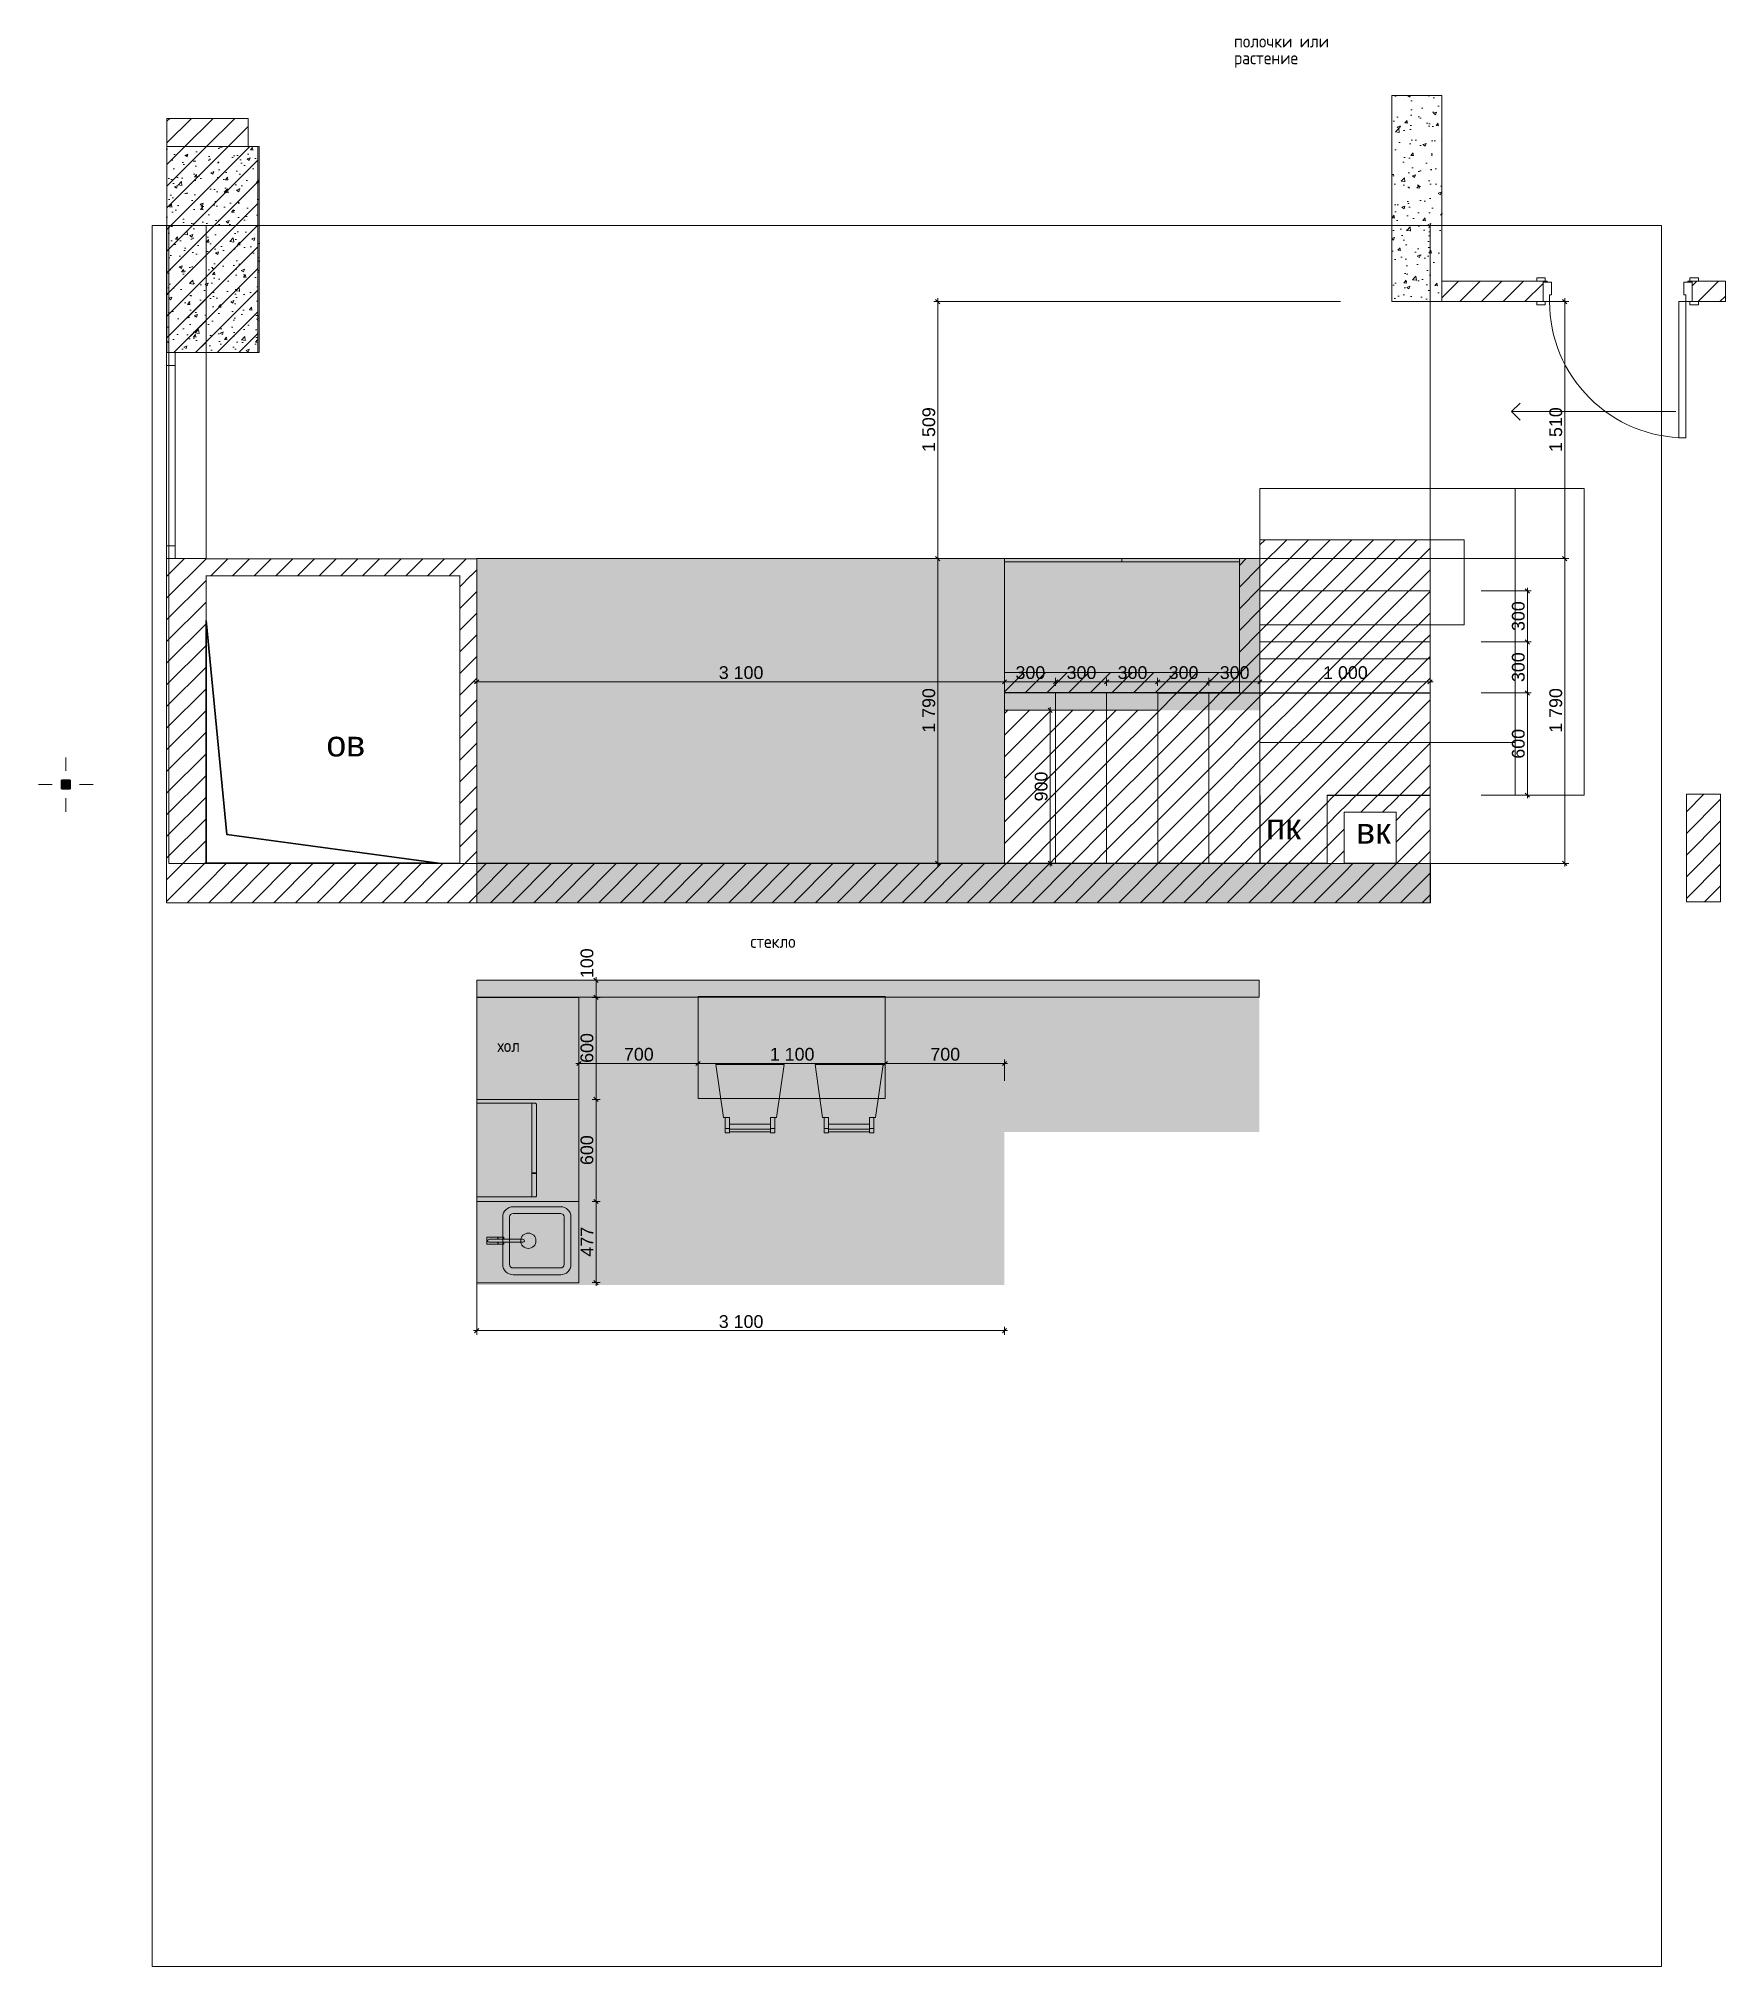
# Model space of a CAD drawing. Header units: millimetres. Extents: x 2336463 to 2579121, y 595385 to 778077.
# Drawn here: x 2502017 to 2511926, y 640219 to 651544 of the extents above; entities that cross this region are included whole.
import ezdxf

# ---------------------------------------------------------------- set-up
doc = ezdxf.new("R2010")
doc.units = ezdxf.units.MM
doc.header["$MEASUREMENT"] = 0
for name, color, linetype in [('+возводимые стены', 7, 'Continuous'), ('1 Планировка', 7, 'Continuous'), ('1 Планировка размеры', 7, 'Continuous'), ('Интерьер - Мебель', 7, 'Continuous'), ('Конструктив - Колонны', 7, 'Continuous'), ('сит план', 7, 'Continuous')]:
    doc.layers.add(name, color=color, linetype=linetype)
for name, color, linetype, lineweight, true_color in [('+возводимые стены_Ном._пера__102', 7, 'Continuous', 5, 0xcccccc), ('+возводимые стены_Ном._пера__169', 7, 'Continuous', 5, 0x68b353), ('+размер планировка_Ном._пера__242', 7, 'Continuous', 13, 0x1b55b5), ('1 Планировка размеры_Ном._пера__242', 7, 'Continuous', 13, 0x1b55b5), ('1 Планировка_Ном._пера__242', 7, 'Continuous', 13, 0x1b55b5), ('Конструктив - Колонны_Ном._пера__160', 7, 'Continuous', 20, 0xb4a35c), ('Конструктив - Колонны_Ном._пера__28', 7, 'Continuous', 30, 0xa80f02), ('Конструктив - Стены Несущие_Ном._пера__103', 7, 'Continuous', 5, 0xffcc99), ('Конструктив - Стены Несущие_Ном._пера__242', 7, 'Continuous', 13, 0x1b55b5), ('сит план_Ном._пера__87', 7, 'Continuous', 20, 0x6a6a6a)]:
    doc.layers.add(name, color=color, linetype=linetype, lineweight=lineweight, true_color=true_color)
for name, color, linetype, lineweight in [('1 Планировка_Ном._пера__1', 7, 'Continuous', 13), ('Двери ARCHICAD_Ном._пера__1', 7, 'Continuous', 13), ('Интерьер - Мебель_Ном._пера__1', 7, 'Continuous', 13), ('Конструктив - Колонны_Ном._пера__20', 1, 'Continuous', 0), ('Конструктив - Стены Несущие_Ном._пера__1', 7, 'Continuous', 13), ('Окна ARCHICAD_Ном._пера__1', 7, 'Continuous', 13), ('сит план_Ном._пера__1', 7, 'Continuous', 13), ('сит план_Ном._пера__21', 7, 'Continuous', 30)]:
    doc.layers.add(name, color=color, linetype=linetype, lineweight=lineweight)
doc.styles.add('СГЕНЕРИР_СТИЛЬ_1', font='arial.ttf')
doc.styles.add('СГЕНЕРИР_СТИЛЬ_4', font='isocp.shx')
doc.dimstyles.new('СГЕНЕРИР_СТИЛЬ__1', dxfattribs={"dimtxt": 75, "dimasz": 23.75, "dimexe": 0.18, "dimexo": 300, "dimgap": 0, "dimtad": 1, "dimtih": 1, "dimtoh": 1, "dimdec": 0, "dimzin": 0, "dimdsep": 46, "dimtxsty": 'СГЕНЕРИР_СТИЛЬ_1', "dimblk": 'ARROWHEAD_6', "dimblk1": 'ARROWHEAD_6', "dimblk2": 'ARROWHEAD_6', "dimcen": 0.09, "dimclrd": 256, "dimclre": 256, "dimclrt": 256, "dimazin": 0, "dimtfac": 1, "dimtdec": 4, "dimtmove": 0, "dimatfit": 3, "dimfxl": 0, "dimtolj": 1, "dimtzin": 0, "dimarcsym": 0})
doc.dimstyles.new('СГЕНЕРИР_СТИЛЬ__2', dxfattribs={"dimtxt": 75, "dimasz": 23.75, "dimexe": 0.18, "dimexo": 300, "dimgap": 0, "dimtad": 1, "dimdec": 0, "dimzin": 0, "dimdsep": 46, "dimtxsty": 'СГЕНЕРИР_СТИЛЬ_1', "dimblk": 'ARROWHEAD_6', "dimblk1": 'ARROWHEAD_6', "dimblk2": 'ARROWHEAD_6', "dimcen": 0.09, "dimclrd": 256, "dimclre": 256, "dimclrt": 256, "dimazin": 0, "dimtfac": 1, "dimtdec": 4, "dimtmove": 0, "dimatfit": 3, "dimfxl": 0, "dimtolj": 1, "dimtzin": 0, "dimarcsym": 0})
pattern_1 = [(45, (2086872.015, 585813.69), (-63.639609, 63.639609), [])]
pattern_2 = [(50, (2086872.01, 585813.69), (-182.18467, 15.939086), [19.05, -209.55]), (355, (2086872.01, 585813.69), (-35.24342, 191.056845), [15.24, -167.640584]), (100.451445, (2086887.2, 585812.36), (146.94125, 175.11775), [16.19001, -178.090245]), (46.1842, (2086872.01, 585864.49), (-271.07904, 42.04233), [28.575, -314.325]), (96.63556, (2086894.6, 585860.98), (237.40413, 247.42612), [24.28502, -267.1356]), (351.18415, (2086872.01, 585864.49), (237.40413, 247.42612), [22.85997, -251.45973]), (21, (2086897.41, 585851.79), (-151.61439, 102.2652), [19.05, -209.55]), (326, (2086897.41, 585851.79), (61.80203, 184.18797), [15.24, -167.64]), (71.451445, (2086910.05, 585843.26), (213.41642, 81.92277), [16.19001, -178.08994]), (37.5, (2086872.015, 585813.686), (3.088603, 84.555039), [0, -165.608, 0, -170.18, 0, -168.275]), (7.5, (2086872.015, 585813.69), (66.819663, 100.180575), [0, -97.028, 0, -161.798, 0, -64.135]), (327.5, (2086815.37, 585813.686), (-135.590595, 5.728744), [0, -63.5, 0, -198.12, 0, -262.89]), (317.5, (2086789.97, 585813.69), (148.12918, 25.42649), [0, -82.55, 0, -131.572, 0, -186.69])]

msp = doc.modelspace()

# ---------------------------------------------------------------- texts
at = {"layer": '+размер планировка_Ном._пера__242', "color": 152, "linetype": 'Continuous', "lineweight": 13, "true_color": 0x1b55b5, "insert": (2509039.8, 651566.1), "char_height": 75, "attachment_point": 1, "line_spacing_factor": 0.784842, "style": 'СГЕНЕРИР_СТИЛЬ_4'}
msp.add_mtext('\\A1;{\\pql;\\Fisocp.shx;полочки\\Fisocp.shx; или\\P\\pql;\\Fisocp.shx;растение}', dxfattribs=at)
at = {"layer": '+размер планировка_Ном._пера__242', "color": 152, "linetype": 'Continuous', "lineweight": 13, "true_color": 0x1b55b5, "char_height": 75, "attachment_point": 1, "style": 'СГЕНЕРИР_СТИЛЬ_4'}
for s, insert in [('\\A1;{\\pql;\\Fisocp.shx;стекло}', (2506198.8, 646277.5)), ('\\A1;{\\pql;\\Fisocp.shx;хол}', (2504713, 645665.7))]:
    msp.add_mtext(s, dxfattribs=dict(at, insert=insert))
at = {"layer": 'сит план_Ном._пера__1', "color": 7, "linetype": 'Continuous', "lineweight": 13, "char_height": 150, "attachment_point": 1, "style": 'СГЕНЕРИР_СТИЛЬ_1'}
for s, insert in [('\\A1;{\\pql;\\fArial|b0|i0|c204|p38;ов}', (2503708, 647477.1)), ('\\A1;{\\pql;\\fArial|b0|i0|c204|p38;пк}', (2509227.1, 646990.6)), ('\\A1;{\\pql;\\fArial|b0|i0|c204|p38;в\\fArial|b0|i0|c204|p38;к}', (2509757.2, 646965))]:
    msp.add_mtext(s, dxfattribs=dict(at, insert=insert))

# ---------------------------------------------------------------- blocks, each defined once
blk = doc.blocks.new('Обеденный Стул 01 25')
at = {"layer": '1 Планировка_Ном._пера__1', "color": 7, "linetype": 'Continuous', "lineweight": 13}
for p, q in [((54, 375), (79, 375)), ((79, 380), (321, 380)), ((346, 375), (321, 375))]:
    blk.add_line(p, q, dxfattribs=at)
at = {"layer": '1 Планировка_Ном._пера__1', "color": 7, "linetype": 'Continuous', "lineweight": 13, "flags": 128}
for points in [[(0, 0), (400, 0), (356, 310), (321, 310), (321, 350), (79, 350), (79, 310), (44, 310)], [(54, 310), (79, 310), (79, 400), (54, 400)], [(79, 350), (321, 350), (321, 395), (79, 395)], [(346, 310), (321, 310), (321, 400), (346, 400)]]:
    blk.add_lwpolyline(points, close=True, dxfattribs=at)
blk = doc.blocks.new('Перекрытие_74', base_point=(2504591, 644236))
at = {"layer": 'Интерьер - Мебель_Ном._пера__1', "color": 7, "linetype": 'Continuous', "lineweight": 13, "flags": 128}
blk.add_lwpolyline([(2504591, 644236), (2505191, 644236), (2505191, 644713), (2504591, 644713)], close=True, dxfattribs=at)
blk = doc.blocks.new('Перекрытие_75', base_point=(2504591, 644713))
at = {"layer": 'Интерьер - Мебель_Ном._пера__1', "color": 7, "linetype": 'Continuous', "lineweight": 13, "flags": 128}
blk.add_lwpolyline([(2504591, 644713), (2505191, 644713), (2505191, 645312), (2504591, 645312)], close=True, dxfattribs=at)
blk = doc.blocks.new('Перекрытие_76', base_point=(2504591, 645313))
at = {"layer": 'Интерьер - Мебель_Ном._пера__1', "color": 7, "linetype": 'Continuous', "lineweight": 13, "flags": 128}
blk.add_lwpolyline([(2504591, 645313), (2505191, 645313), (2505191, 645912), (2504591, 645912)], close=True, dxfattribs=at)
blk = doc.blocks.new('Перекрытие_77', base_point=(2502685, 640219))
at = {"layer": '1 Планировка_Ном._пера__1', "color": 7, "linetype": 'Continuous', "lineweight": 13, "flags": 128}
blk.add_lwpolyline([(2502685, 640219), (2511552, 640219), (2511552, 650445), (2502685, 650445)], close=True, dxfattribs=at)
blk = doc.blocks.new('Перекрытие_78', base_point=(2504591, 648489))
at = {"layer": '1 Планировка_Ном._пера__1', "color": 7, "linetype": 'Continuous', "lineweight": 13, "flags": 128}
blk.add_lwpolyline([(2504591, 648489), (2504591, 646699), (2507691, 646699), (2507691, 647703), (2509071, 647703), (2509071, 648489)], close=True, dxfattribs=at)
blk = doc.blocks.new('Перекрытие_79', base_point=(2509191, 647408))
at = {"layer": '1 Планировка_Ном._пера__1', "color": 7, "linetype": 'Continuous', "lineweight": 13, "flags": 128}
blk.add_lwpolyline([(2509191, 647408), (2510691, 647408), (2510691, 648900), (2509191, 648900)], close=True, dxfattribs=at)
blk = doc.blocks.new('Перекрытие_80', base_point=(2509191, 648101))
at = {"layer": '1 Планировка_Ном._пера__1', "color": 7, "linetype": 'Continuous', "lineweight": 13, "flags": 128}
blk.add_lwpolyline([(2509191, 648101), (2510391, 648101), (2510391, 648600), (2509191, 648600)], close=True, dxfattribs=at)
blk = doc.blocks.new('Перекрытие_81', base_point=(2509191, 647900))
at = {"layer": '1 Планировка_Ном._пера__1', "color": 7, "linetype": 'Continuous', "lineweight": 13, "flags": 128}
blk.add_lwpolyline([(2509191, 647900), (2510191, 647900), (2510191, 648300), (2509191, 648300)], close=True, dxfattribs=at)
blk = doc.blocks.new('Перекрытие_82', base_point=(2509191, 647700))
at = {"layer": '1 Планировка_Ном._пера__1', "color": 7, "linetype": 'Continuous', "lineweight": 13, "flags": 128}
blk.add_lwpolyline([(2509191, 647700), (2510191, 647700), (2510191, 648000), (2509191, 648000)], close=True, dxfattribs=at)
blk = doc.blocks.new('Перекрытие_83', base_point=(2509191, 647099))
at = {"layer": '1 Планировка_Ном._пера__1', "color": 7, "linetype": 'Continuous', "lineweight": 13, "flags": 128}
blk.add_lwpolyline([(2509191, 647099), (2509191, 646699), (2509586, 646699), (2509586, 647099), (2510191, 647099), (2510191, 647700), (2509191, 647700)], close=True, dxfattribs=at)
blk = doc.blocks.new('Перекрытие_84', base_point=(2508891, 646699))
at = {"layer": '1 Планировка_Ном._пера__1', "color": 7, "linetype": 'Continuous', "lineweight": 13, "flags": 128}
blk.add_lwpolyline([(2508891, 646699), (2509191, 646699), (2509191, 647099), (2509191, 647700), (2508891, 647700), (2508891, 647099)], close=True, dxfattribs=at)
blk = doc.blocks.new('Перекрытие_85', base_point=(2508591, 646699))
at = {"layer": '1 Планировка_Ном._пера__1', "color": 7, "linetype": 'Continuous', "lineweight": 13, "flags": 128}
blk.add_lwpolyline([(2508591, 646699), (2508891, 646699), (2508891, 647099), (2508891, 647700), (2508591, 647700), (2508591, 647099)], close=True, dxfattribs=at)
blk = doc.blocks.new('Перекрытие_86', base_point=(2508291, 646699))
at = {"layer": '1 Планировка_Ном._пера__1', "color": 7, "linetype": 'Continuous', "lineweight": 13, "flags": 128}
blk.add_lwpolyline([(2508291, 646699), (2508591, 646699), (2508591, 647099), (2508591, 647700), (2508291, 647700), (2508291, 647099)], close=True, dxfattribs=at)
blk = doc.blocks.new('Перекрытие_87', base_point=(2507991, 646699))
at = {"layer": '1 Планировка_Ном._пера__1', "color": 7, "linetype": 'Continuous', "lineweight": 13, "flags": 128}
blk.add_lwpolyline([(2507991, 646699), (2508291, 646699), (2508291, 647099), (2508291, 647700), (2507991, 647700), (2507991, 647099)], close=True, dxfattribs=at)
blk = doc.blocks.new('Перекрытие_88', base_point=(2507691, 646699))
at = {"layer": '1 Планировка_Ном._пера__1', "color": 7, "linetype": 'Continuous', "lineweight": 13, "flags": 128}
blk.add_lwpolyline([(2507691, 646699), (2507991, 646699), (2507991, 647099), (2507991, 647700), (2507691, 647700), (2507691, 647099)], close=True, dxfattribs=at)
blk = doc.blocks.new('Перекрытие_89', base_point=(2502782, 646699))
at = {"layer": '1 Планировка_Ном._пера__1', "color": 7, "linetype": 'Continuous', "lineweight": 13, "flags": 128}
blk.add_lwpolyline([(2502782, 646699), (2510192, 646699), (2510192, 650445), (2502782, 650445)], close=True, dxfattribs=at)
blk = doc.blocks.new('Перекрытие_122', base_point=(2510691, 647099))
at = {"layer": '1 Планировка_Ном._пера__1', "color": 7, "linetype": 'Continuous', "lineweight": 13, "flags": 128}
blk.add_lwpolyline([(2510691, 647099), (2511097, 647099), (2511097, 648900), (2510691, 648900)], close=True, dxfattribs=at)
blk = doc.blocks.new('Стена_285', base_point=(2502771, 651075))
at = {"layer": 'сит план_Ном._пера__87', "linetype": 'Continuous', "lineweight": 20, "true_color": 0x6a6a6a}
h = blk.add_hatch(dxfattribs=at)
h.set_pattern_fill('Блоки_Бетонные_Эффективные', color=251, style=0, pattern_type=2)
h.set_pattern_definition(pattern_1)
h.paths.add_polyline_path([(2502771, 651075), (2502771, 650910), (2503248, 650910), (2503248, 651075)])
at = {"layer": 'сит план_Ном._пера__1', "color": 7, "linetype": 'Continuous', "lineweight": 13, "flags": 128}
for points in [[(2502771, 651075), (2502771, 650910)], [(2503248, 651075), (2502771, 651075)], [(2503248, 650910), (2503248, 651075)], [(2502771, 650910), (2503248, 650910)]]:
    blk.add_lwpolyline(points, dxfattribs=at)
blk = doc.blocks.new('Стена_286', base_point=(2502771, 650910))
at = {"layer": 'сит план_Ном._пера__87', "linetype": 'Continuous', "lineweight": 20, "true_color": 0x6a6a6a}
h = blk.add_hatch(dxfattribs=at)
h.set_pattern_fill('Блоки_Бетонные_Эффективные', color=251, style=0, pattern_type=2)
h.set_pattern_definition(pattern_1)
h.paths.add_polyline_path([(2502771, 650910), (2502771, 649700), (2503306, 649700), (2503306, 650910)])
at = {"layer": 'сит план_Ном._пера__1', "color": 7, "linetype": 'Continuous', "lineweight": 13, "flags": 128}
for points in [[(2502771, 650910), (2502771, 649700)], [(2503306, 650910), (2502771, 650910)], [(2503306, 649700), (2503306, 650910)], [(2502771, 649700), (2503306, 649700)]]:
    blk.add_lwpolyline(points, dxfattribs=at)
blk = doc.blocks.new('Окно 25_5')
at = {"layer": 'Окна ARCHICAD_Ном._пера__1', "color": 7, "linetype": 'Continuous', "lineweight": 13}
for p, q in [((-605, 0), (605, 0)), ((-605, 0), (-530, 0)), ((-605, 0), (-605, -50)), ((-605, 0), (-605, -50)), ((-530, 0), (-530, -50)), ((-530, 0), (530, 0)), ((530, -50), (530, 0)), ((530, 0), (605, 0)), ((605, 0), (605, -50)), ((605, 0), (605, -50)), ((-530, -50), (-605, -50)), ((-605, -50), (-605, -232)), ((530, -50), (-530, -50)), ((605, -50), (530, -50)), ((605, -50), (605, -232)), ((-605, -232), (605, -232))]:
    blk.add_line(p, q, dxfattribs=at)
blk = doc.blocks.new('Стена_287', base_point=(2502769, 650445))
at = {"layer": 'сит план_Ном._пера__87', "linetype": 'Continuous', "lineweight": 20, "true_color": 0x6a6a6a}
h = blk.add_hatch(dxfattribs=at)
h.set_pattern_fill('Блоки_Бетонные_Эффективные', color=251, style=0, pattern_type=2)
h.set_pattern_definition(pattern_1)
h.paths.add_polyline_path([(2503001, 650445), (2502769, 650445), (2502769, 649699), (2503001, 649699)])
h = blk.add_hatch(dxfattribs=at)
h.set_pattern_fill('Блоки_Бетонные_Эффективные', color=251, style=0, pattern_type=2)
h.set_pattern_definition(pattern_1)
h.paths.add_polyline_path([(2502769, 648489), (2502769, 646700), (2503001, 646700), (2503001, 648489)])
h = blk.add_hatch(dxfattribs=at)
h.set_pattern_fill('Блоки_Бетонные_Эффективные', color=251, style=0, pattern_type=2)
h.set_pattern_definition(pattern_1)
h.paths.add_polyline_path([(2503001, 646700), (2502769, 646468), (2503001, 646468)])
h = blk.add_hatch(dxfattribs=at)
h.set_pattern_fill('Блоки_Бетонные_Эффективные', color=251, style=0, pattern_type=2)
h.set_pattern_definition(pattern_1)
h.paths.add_polyline_path([(2503001, 646700), (2502769, 646700), (2502769, 646468)])
at = {"layer": 'сит план_Ном._пера__1', "color": 7, "linetype": 'Continuous', "lineweight": 13}
for p, q in [((2502769, 649699), (2502819, 649699)), ((2502819, 649699), (2503001, 649699)), ((2502769, 648489), (2502819, 648489)), ((2502819, 648489), (2503001, 648489))]:
    blk.add_line(p, q, dxfattribs=at)
at = {"layer": 'сит план_Ном._пера__1', "color": 7, "linetype": 'Continuous', "lineweight": 13, "flags": 128}
for points in [[(2502769, 650445), (2502769, 649699)], [(2503001, 650445), (2502769, 650445)], [(2503001, 649699), (2503001, 650445)], [(2502769, 648489), (2502769, 646468)], [(2503001, 646700), (2503001, 648389)], [(2502769, 646468), (2503001, 646468)]]:
    blk.add_lwpolyline(points, dxfattribs=at)
at = {"layer": 'Окна ARCHICAD_Ном._пера__1', "color": 7, "linetype": 'Continuous', "lineweight": 13, "zscale": 1000, "rotation": 90}
blk.add_blockref('Окно 25_5', (2502769, 649094), dxfattribs=at)
blk = doc.blocks.new('Стена_288', base_point=(2502769, 646468))
at = {"layer": 'сит план_Ном._пера__87', "linetype": 'Continuous', "lineweight": 20, "true_color": 0x6a6a6a}
h = blk.add_hatch(dxfattribs=at)
h.set_pattern_fill('Блоки_Бетонные_Эффективные', color=251, style=0, pattern_type=2)
h.set_pattern_definition(pattern_1)
h.paths.add_polyline_path([(2503001, 646468), (2504491, 646468), (2504491, 646700), (2503001, 646700)])
h = blk.add_hatch(dxfattribs=at)
h.set_pattern_fill('Блоки_Бетонные_Эффективные', color=251, style=0, pattern_type=2)
h.set_pattern_definition(pattern_1)
h.paths.add_polyline_path([(2509586, 646700), (2504591, 646700), (2504591, 646468), (2509586, 646468)])
h = blk.add_hatch(dxfattribs=at)
h.set_pattern_fill('Блоки_Бетонные_Эффективные', color=251, style=0, pattern_type=2)
h.set_pattern_definition(pattern_1)
h.paths.add_polyline_path([(2509991, 646700), (2509686, 646700), (2509686, 646468), (2509991, 646468)])
h = blk.add_hatch(dxfattribs=at)
h.set_pattern_fill('Блоки_Бетонные_Эффективные', color=251, style=0, pattern_type=2)
h.set_pattern_definition(pattern_1)
h.paths.add_polyline_path([(2509991, 646700), (2510191, 646468), (2510191, 646700)])
h = blk.add_hatch(dxfattribs=at)
h.set_pattern_fill('Блоки_Бетонные_Эффективные', color=251, style=0, pattern_type=2)
h.set_pattern_definition(pattern_1)
h.paths.add_polyline_path([(2509991, 646700), (2509991, 646468), (2510191, 646468)])
at = {"layer": 'сит план_Ном._пера__1', "color": 7, "linetype": 'Continuous', "lineweight": 13, "flags": 128}
for points in [[(2504491, 646700), (2503001, 646700)], [(2509586, 646700), (2504591, 646700)], [(2509991, 646700), (2509686, 646700)], [(2510191, 646468), (2510191, 646700)], [(2503001, 646468), (2504491, 646468)], [(2504591, 646468), (2509586, 646468)], [(2509686, 646468), (2510191, 646468)]]:
    blk.add_lwpolyline(points, dxfattribs=at)
blk = doc.blocks.new('Стена_289', base_point=(2502769, 648489))
at = {"layer": 'сит план_Ном._пера__87', "linetype": 'Continuous', "lineweight": 20, "true_color": 0x6a6a6a}
h = blk.add_hatch(dxfattribs=at)
h.set_pattern_fill('Блоки_Бетонные_Эффективные', color=251, style=0, pattern_type=2)
h.set_pattern_definition(pattern_1)
h.paths.add_polyline_path([(2504491, 648489), (2503001, 648489), (2503001, 648389), (2504491, 648389)])
h = blk.add_hatch(dxfattribs=at)
h.set_pattern_fill('Блоки_Бетонные_Эффективные', color=251, style=0, pattern_type=2)
h.set_pattern_definition(pattern_1)
h.paths.add_polyline_path([(2504491, 648389), (2504591, 648389), (2504591, 648489)])
h = blk.add_hatch(dxfattribs=at)
h.set_pattern_fill('Блоки_Бетонные_Эффективные', color=251, style=0, pattern_type=2)
h.set_pattern_definition(pattern_1)
h.paths.add_polyline_path([(2504491, 648389), (2504591, 648489), (2504491, 648489)])
at = {"layer": 'сит план_Ном._пера__1', "color": 7, "linetype": 'Continuous', "lineweight": 13, "flags": 128}
for points in [[(2504591, 648489), (2503001, 648489)], [(2504591, 648489), (2504591, 648389)], [(2503001, 648389), (2504491, 648389)]]:
    blk.add_lwpolyline(points, dxfattribs=at)
blk = doc.blocks.new('Стена_290', base_point=(2504591, 648489))
at = {"layer": 'сит план_Ном._пера__87', "linetype": 'Continuous', "lineweight": 20, "true_color": 0x6a6a6a}
h = blk.add_hatch(dxfattribs=at)
h.set_pattern_fill('Блоки_Бетонные_Эффективные', color=251, style=0, pattern_type=2)
h.set_pattern_definition(pattern_1)
h.paths.add_polyline_path([(2504491, 648389), (2504491, 646467), (2504591, 646467), (2504591, 648389)])
at = {"layer": 'сит план_Ном._пера__1', "color": 7, "linetype": 'Continuous', "lineweight": 13, "flags": 128}
for points in [[(2504491, 648389), (2504491, 646700)], [(2504591, 646700), (2504591, 648389)], [(2504591, 646467), (2504491, 646467)]]:
    blk.add_lwpolyline(points, dxfattribs=at)
blk = doc.blocks.new('Стена_291', base_point=(2509586, 646467))
at = {"layer": 'сит план_Ном._пера__87', "linetype": 'Continuous', "lineweight": 20, "true_color": 0x6a6a6a}
h = blk.add_hatch(dxfattribs=at)
h.set_pattern_fill('Блоки_Бетонные_Эффективные', color=251, style=0, pattern_type=2)
h.set_pattern_definition(pattern_1)
h.paths.add_polyline_path([(2509686, 647099), (2509586, 647099), (2509686, 646999)])
h = blk.add_hatch(dxfattribs=at)
h.set_pattern_fill('Блоки_Бетонные_Эффективные', color=251, style=0, pattern_type=2)
h.set_pattern_definition(pattern_1)
h.paths.add_polyline_path([(2509686, 646999), (2509586, 647099), (2509586, 646999)])
h = blk.add_hatch(dxfattribs=at)
h.set_pattern_fill('Блоки_Бетонные_Эффективные', color=251, style=0, pattern_type=2)
h.set_pattern_definition(pattern_1)
h.paths.add_polyline_path([(2509586, 646467), (2509686, 646467), (2509686, 646999), (2509586, 646999)])
at = {"layer": 'сит план_Ном._пера__1', "color": 7, "linetype": 'Continuous', "lineweight": 13, "flags": 128}
for points in [[(2509586, 647099), (2509686, 647099)], [(2509586, 647099), (2509586, 646700)], [(2509686, 646700), (2509686, 646999)], [(2509586, 646468), (2509586, 646467)], [(2509586, 646467), (2509686, 646467)], [(2509686, 646467), (2509686, 646468)]]:
    blk.add_lwpolyline(points, dxfattribs=at)
blk = doc.blocks.new('Стена_292', base_point=(2509586, 647099))
at = {"layer": 'сит план_Ном._пера__87', "linetype": 'Continuous', "lineweight": 20, "true_color": 0x6a6a6a}
h = blk.add_hatch(dxfattribs=at)
h.set_pattern_fill('Блоки_Бетонные_Эффективные', color=251, style=0, pattern_type=2)
h.set_pattern_definition(pattern_1)
h.paths.add_polyline_path([(2509686, 646999), (2509991, 646999), (2509991, 647099), (2509686, 647099)])
at = {"layer": 'сит план_Ном._пера__1', "color": 7, "linetype": 'Continuous', "lineweight": 13, "flags": 128}
for points in [[(2509991, 647099), (2509686, 647099)], [(2509686, 646999), (2509991, 646999)]]:
    blk.add_lwpolyline(points, dxfattribs=at)
blk = doc.blocks.new('Стена_293', base_point=(2509991, 647099))
at = {"layer": 'сит план_Ном._пера__87', "linetype": 'Continuous', "lineweight": 20, "true_color": 0x6a6a6a}
h = blk.add_hatch(dxfattribs=at)
h.set_pattern_fill('Блоки_Бетонные_Эффективные', color=251, style=0, pattern_type=2)
h.set_pattern_definition(pattern_1)
h.paths.add_polyline_path([(2509991, 646999), (2510191, 647099), (2509991, 647099)])
h = blk.add_hatch(dxfattribs=at)
h.set_pattern_fill('Блоки_Бетонные_Эффективные', color=251, style=0, pattern_type=2)
h.set_pattern_definition(pattern_1)
h.paths.add_polyline_path([(2509991, 646999), (2510191, 646999), (2510191, 647099)])
h = blk.add_hatch(dxfattribs=at)
h.set_pattern_fill('Блоки_Бетонные_Эффективные', color=251, style=0, pattern_type=2)
h.set_pattern_definition(pattern_1)
h.paths.add_polyline_path([(2509991, 646999), (2509991, 646700), (2510191, 646700), (2510191, 646999)])
at = {"layer": 'сит план_Ном._пера__1', "color": 7, "linetype": 'Continuous', "lineweight": 13, "flags": 128}
for points in [[(2510191, 647099), (2509991, 647099)], [(2510191, 646700), (2510191, 647099)], [(2509991, 646999), (2509991, 646700)]]:
    blk.add_lwpolyline(points, dxfattribs=at)
blk = doc.blocks.new('Однопольная Дверь 25_5')
at = {"layer": 'Двери ARCHICAD_Ном._пера__1', "color": 7, "linetype": 'Continuous', "lineweight": 13}
for p, q in [((360, 0), (360, 800)), ((360, 800), (400, 800)), ((400, 800), (400, 0)), ((-475, 0), (-475, 19)), ((-475, 19), (-425, 19)), ((-425, 0), (-475, 0)), ((-438, 0), (-475, 0)), ((-438, 0), (-475, 0)), ((-400, 0), (-438, 0)), ((-438, 0), (-438, -115)), ((-438, 0), (-438, -115)), ((-438, 0), (-438, -115)), ((-425, 19), (-425, 0)), ((-400, -40), (-400, 0)), ((400, 0), (360, 0)), ((438, 0), (400, 0)), ((400, 0), (400, -40)), ((425, 19), (475, 19)), ((425, 0), (425, 19)), ((475, 0), (425, 0)), ((438, -115), (438, 0)), ((438, 0), (438, -115)), ((438, 0), (438, -115)), ((438, 0), (475, 0)), ((438, 0), (475, 0)), ((475, 19), (475, 0)), ((-388, -40), (-400, -40)), ((-388, -115), (-388, -40)), ((400, -40), (388, -40)), ((388, -40), (388, -115)), ((-475, -139), (-475, -120)), ((-475, -120), (-425, -120)), ((-438, -120), (-475, -120)), ((-438, -120), (-475, -120)), ((-425, -139), (-475, -139)), ((-438, -120), (-438, -115)), ((-438, -115), (-413, -115)), ((-438, -115), (-388, -115)), ((-438, -115), (-438, -120)), ((-438, -115), (-438, -120)), ((-413, -120), (-438, -120)), ((-425, -120), (-425, -139)), ((-413, -115), (-413, -120)), ((388, -115), (438, -115)), ((413, -120), (413, -115)), ((413, -115), (438, -115)), ((438, -120), (413, -120)), ((425, -120), (475, -120)), ((425, -139), (425, -120)), ((475, -139), (425, -139)), ((438, -115), (438, -120)), ((438, -115), (438, -120)), ((438, -115), (438, -120)), ((438, -120), (475, -120)), ((438, -120), (475, -120)), ((475, -120), (475, -139))]:
    blk.add_line(p, q, dxfattribs=at)
blk.add_arc((400, 0), 800, 90, 180, dxfattribs=at)
blk = doc.blocks.new('Стена_294', base_point=(2510261, 649999))
at = {"layer": '+возводимые стены_Ном._пера__169', "linetype": 'Continuous', "lineweight": 5, "true_color": 0x68b353}
h = blk.add_hatch(dxfattribs=at)
h.set_pattern_fill('Блоки_Бетонные_Эффективные', color=85, style=0, pattern_type=2)
h.set_pattern_definition(pattern_1)
h.paths.add_polyline_path([(2510261, 650119), (2510261, 649999), (2510855, 649999), (2510855, 650119)])
h = blk.add_hatch(dxfattribs=at)
h.set_pattern_fill('Блоки_Бетонные_Эффективные', color=85, style=0, pattern_type=2)
h.set_pattern_definition(pattern_1)
h.paths.add_polyline_path([(2511731, 650119), (2511731, 649999), (2511926, 649999), (2511926, 650119)])
at = {"layer": '+возводимые стены_Ном._пера__102', "color": 254, "linetype": 'Continuous', "lineweight": 5, "true_color": 0xcccccc}
for p, q in [((2510855, 650119), (2510818, 650119)), ((2510855, 650114), (2510855, 650119)), ((2510855, 649999), (2510855, 650114)), ((2511731, 650119), (2511768, 650119)), ((2511731, 650114), (2511731, 650119)), ((2511731, 649999), (2511731, 650114)), ((2510855, 649999), (2510818, 649999)), ((2511731, 649999), (2511768, 649999))]:
    blk.add_line(p, q, dxfattribs=at)
at = {"layer": '+возводимые стены_Ном._пера__102', "color": 254, "linetype": 'Continuous', "lineweight": 5, "true_color": 0xcccccc, "flags": 128}
for points in [[(2510855, 650119), (2510261, 650119)], [(2510261, 650119), (2510261, 649999)], [(2511926, 650119), (2511731, 650119)], [(2511926, 649999), (2511926, 650119)], [(2510261, 649999), (2510855, 649999)], [(2511731, 649999), (2511926, 649999)]]:
    blk.add_lwpolyline(points, dxfattribs=at)
at = {"layer": 'Двери ARCHICAD_Ном._пера__1', "color": 7, "linetype": 'Continuous', "lineweight": 13, "xscale": -0.9999999999999999, "zscale": 1000, "rotation": 180.0007538918382}
blk.add_blockref('Однопольная Дверь 25_5', (2511293, 649999), dxfattribs=at)
blk = doc.blocks.new('Стена_295', base_point=(2509191, 647700))
at = {"layer": '+возводимые стены_Ном._пера__169', "linetype": 'Continuous', "lineweight": 5, "true_color": 0x68b353}
h = blk.add_hatch(dxfattribs=at)
h.set_pattern_fill('Блоки_Бетонные_Эффективные', color=85, style=0, pattern_type=2)
h.set_pattern_definition(pattern_1)
h.paths.add_polyline_path([(2509191, 647820), (2509191, 648489), (2509071, 648489), (2509071, 647820)])
h = blk.add_hatch(dxfattribs=at)
h.set_pattern_fill('Блоки_Бетонные_Эффективные', color=85, style=0, pattern_type=2)
h.set_pattern_definition(pattern_1)
h.paths.add_polyline_path([(2509071, 647820), (2509071, 647700), (2509191, 647700)])
h = blk.add_hatch(dxfattribs=at)
h.set_pattern_fill('Блоки_Бетонные_Эффективные', color=85, style=0, pattern_type=2)
h.set_pattern_definition(pattern_1)
h.paths.add_polyline_path([(2509071, 647820), (2509191, 647700), (2509191, 647820)])
at = {"layer": '+возводимые стены_Ном._пера__102', "color": 254, "linetype": 'Continuous', "lineweight": 5, "true_color": 0xcccccc, "flags": 128}
for points in [[(2509191, 648489), (2509071, 648489)], [(2509071, 648489), (2509071, 647820)], [(2509191, 647700), (2509191, 648489)], [(2509191, 647700), (2509071, 647700)]]:
    blk.add_lwpolyline(points, dxfattribs=at)
blk = doc.blocks.new('Стена_298', base_point=(2509191, 647700))
at = {"layer": '+возводимые стены_Ном._пера__169', "linetype": 'Continuous', "lineweight": 5, "true_color": 0x68b353}
h = blk.add_hatch(dxfattribs=at)
h.set_pattern_fill('Блоки_Бетонные_Эффективные', color=85, style=0, pattern_type=2)
h.set_pattern_definition(pattern_1)
h.paths.add_polyline_path([(2509071, 647820), (2507691, 647820), (2507691, 647700), (2509071, 647700)])
at = {"layer": '+возводимые стены_Ном._пера__102', "color": 254, "linetype": 'Continuous', "lineweight": 5, "true_color": 0xcccccc, "flags": 128}
for points in [[(2509071, 647820), (2507691, 647820)], [(2507691, 647820), (2507691, 647700)], [(2507691, 647700), (2509071, 647700)]]:
    blk.add_lwpolyline(points, dxfattribs=at)
blk = doc.blocks.new('Стена_394', base_point=(2511697, 647105))
at = {"layer": 'сит план_Ном._пера__87', "linetype": 'Continuous', "lineweight": 20, "true_color": 0x6a6a6a}
h = blk.add_hatch(dxfattribs=at)
h.set_pattern_fill('Блоки_Бетонные_Эффективные', color=251, style=0, pattern_type=2)
h.set_pattern_definition(pattern_1)
h.paths.add_polyline_path([(2511697, 647105), (2511697, 646473), (2511897, 646473), (2511897, 647105)])
at = {"layer": 'сит план_Ном._пера__1', "color": 7, "linetype": 'Continuous', "lineweight": 13, "flags": 128}
for points in [[(2511697, 647105), (2511697, 646473)], [(2511897, 647105), (2511697, 647105)], [(2511897, 646473), (2511897, 647105)], [(2511697, 646473), (2511897, 646473)]]:
    blk.add_lwpolyline(points, dxfattribs=at)
blk = doc.blocks.new('Стол Дизайнерский 01 25')
at = {"layer": '1 Планировка_Ном._пера__1', "color": 7, "linetype": 'Continuous', "lineweight": 13, "flags": 128}
blk.add_lwpolyline([(1100, 0), (1100, 600), (0, 600), (0, 0)], close=True, dxfattribs=at)
blk = doc.blocks.new('Мойка Белфаст 25')
at = {"layer": '1 Планировка_Ном._пера__1', "color": 7, "linetype": 'Continuous', "lineweight": 13}
for p, q in [((40, 60), (40, 340)), ((60, 360), (200, 360)), ((200, 360), (340, 360)), ((360, 340), (360, 60)), ((340, 40), (60, 40))]:
    blk.add_line(p, q, dxfattribs=at)
at = {"layer": '1 Планировка_Ном._пера__1', "color": 7, "linetype": 'Continuous', "lineweight": 13, "flags": 128}
for points in [[(180, 429), (191, 429), (191, 480, -1), (209, 480), (209, 429), (220, 429), (220, 494), (180, 494)], [(191, 282, 1), (209, 282), (209, 480, 1), (191, 480)], [(200, 400), (340, 400, -0.414214), (400, 340), (400, 60, -0.414214), (340, 0), (60, 0, -0.414214), (0, 60), (0, 340, -0.414214), (60, 400)]]:
    blk.add_lwpolyline(points, format="xyb", close=True, dxfattribs=at)
for points in [[(180, 393), (191, 393), (191, 428), (180, 428)], [(220, 393), (220, 428), (209, 428), (209, 393)]]:
    blk.add_lwpolyline(points, close=True, dxfattribs=at)
at = {"layer": '1 Планировка_Ном._пера__1', "color": 7, "linetype": 'Continuous', "lineweight": 13}
blk.add_circle((200, 250), 45, dxfattribs=at)
for centre, start, end in [((60, 340), 90, 180), ((340, 340), 0, 90), ((60, 60), 180, 270), ((340, 60), 270, 0)]:
    blk.add_arc(centre, 20, start, end, dxfattribs=at)
blk = doc.blocks.new('Микроволновая Печь 25')
at = {"layer": '1 Планировка_Ном._пера__1', "color": 7, "linetype": 'Continuous', "lineweight": 13}
for p, q in [((0, 350), (0, 6)), ((550, 350), (0, 350)), ((550, 350), (550, 6)), ((550, 27), (0, 27)), ((0, 6), (0, 5)), ((0, 5), (1, 4)), ((1, 4), (1, 2)), ((1, 2), (3, 1)), ((3, 1), (4, 1)), ((4, 1), (5, 0)), ((5, 0), (7, 0)), ((408, 0), (408, 27)), ((412, 0), (412, 27)), ((545, 0), (543, 0)), ((546, 1), (545, 0)), ((547, 1), (546, 1)), ((549, 2), (547, 1)), ((550, 5), (549, 4)), ((549, 4), (549, 2)), ((550, 6), (550, 5)), ((408, 0), (7, 0)), ((543, 0), (412, 0))]:
    blk.add_line(p, q, dxfattribs=at)
at = {"layer": '1 Планировка_Ном._пера__1', "color": 7, "linetype": 'Continuous', "lineweight": 13, "flags": 128}
blk.add_lwpolyline([(0, 6), (0, 5), (0, 4), (1, 3), (2, 2), (2, 2), (3, 1), (4, 0), (6, 0), (7, 0), (543, 0), (544, 0), (546, 0), (547, 1), (548, 2), (548, 2), (549, 3), (550, 4), (550, 5), (550, 6), (550, 350), (0, 350)], close=True, dxfattribs=at)
blk = doc.blocks.new('Буфет 25')
at = {"layer": '1 Планировка_Ном._пера__1', "color": 7, "linetype": 'Continuous', "lineweight": 13}
for p, q in [((0, 20), (1380, 20)), ((0, 0), (0, 20)), ((690, 0), (690, 20))]:
    blk.add_line(p, q, dxfattribs=at)
at = {"layer": '1 Планировка_Ном._пера__1', "color": 7, "linetype": 'Continuous', "lineweight": 13, "flags": 128}
blk.add_lwpolyline([(0, 0), (1380, 0), (1380, 669), (0, 669)], close=True, dxfattribs=at)
blk = doc.blocks.new('Линия_7', base_point=(2511634, 649353))
at = {"layer": '1 Планировка_Ном._пера__1', "color": 7, "linetype": 'Continuous', "lineweight": 13}
blk.add_line((2511634, 649353), (2510670, 649353), dxfattribs=at)
at = {"layer": '1 Планировка_Ном._пера__242', "color": 152, "linetype": 'Continuous', "lineweight": 13, "true_color": 0x1b55b5}
for q in [(2510720, 649403), (2510720, 649303)]:
    blk.add_line((2510670, 649353), q, dxfattribs=at)
blk = doc.blocks.new('*D2916', base_point=(2086872, 585814))
at = {"layer": '1 Планировка размеры_Ном._пера__242', "color": 152, "linetype": 'Continuous', "lineweight": 13, "true_color": 0x1b55b5}
for p, q in [((2510266, 649999), (2511006, 649999)), ((2510995, 649986), (2510970, 650011)), ((2510983, 650018), (2510983, 649999)), ((2510983, 649999), (2510983, 648489)), ((2504891, 648489), (2511006, 648489)), ((2510995, 648477), (2510970, 648502)), ((2510983, 648489), (2510983, 646699))]:
    blk.add_line(p, q, dxfattribs=at)
at = {"layer": '1 Планировка размеры_Ном._пера__242', "color": 152, "lineweight": 13, "true_color": 0x1b55b5, "insert": (2510968, 649116), "char_height": 75, "attachment_point": 7, "rotation": 89.9992, "style": 'СГЕНЕРИР_СТИЛЬ_1'}
blk.add_mtext('\\A1;{\\pql;\\fArial|b0|i0|c204|p38;1\xa0510}', dxfattribs=at)
blk = doc.blocks.new('ARROWHEAD_6')
at = {"color": 0, "linetype": 'Continuous', "lineweight": 0}
for p, q in [((0, 0), (-1, 0)), ((-0.5, -0.5), (0.5, 0.5))]:
    blk.add_line(p, q, dxfattribs=at)
blk = doc.blocks.new('*D2917', base_point=(2086872, 585814))
at = {"layer": '1 Планировка размеры_Ном._пера__242', "color": 152, "linetype": 'Continuous', "lineweight": 13, "true_color": 0x1b55b5}
for p, q in [((2510995, 648477), (2510970, 648502)), ((2510983, 648489), (2510983, 646699)), ((2504891, 646699), (2511006, 646699)), ((2510970, 646711), (2510995, 646686)), ((2510983, 646699), (2510983, 646680))]:
    blk.add_line(p, q, dxfattribs=at)
at = {"layer": '1 Планировка размеры_Ном._пера__242', "color": 152, "lineweight": 13, "true_color": 0x1b55b5, "insert": (2510968, 647466), "char_height": 75, "attachment_point": 7, "rotation": 89.9992, "style": 'СГЕНЕРИР_СТИЛЬ_1'}
blk.add_mtext('\\A1;{\\pql;\\fArial|b0|i0|c204|p38;1\xa0790}', dxfattribs=at)
blk = doc.blocks.new('*D2918', base_point=(2086872, 585814))
at = {"layer": '1 Планировка размеры_Ном._пера__242', "color": 152, "linetype": 'Continuous', "lineweight": 13, "true_color": 0x1b55b5}
for p, q in [((2510786, 647700), (2510491, 647700)), ((2510750, 647712), (2510775, 647687)), ((2510763, 647099), (2510763, 647700)), ((2510786, 647099), (2510491, 647099)), ((2510750, 647112), (2510775, 647087)), ((2510763, 647081), (2510763, 647099))]:
    blk.add_line(p, q, dxfattribs=at)
at = {"layer": '1 Планировка размеры_Ном._пера__242', "color": 152, "lineweight": 13, "true_color": 0x1b55b5, "insert": (2510748, 647314), "char_height": 75, "attachment_point": 7, "rotation": 90, "style": 'СГЕНЕРИР_СТИЛЬ_1'}
blk.add_mtext('\\A1;{\\pql;\\fArial|b0|i0|c204|p38;600}', dxfattribs=at)
blk = doc.blocks.new('*D2919', base_point=(2086872, 585814))
at = {"layer": '1 Планировка размеры_Ном._пера__242', "color": 152, "linetype": 'Continuous', "lineweight": 13, "true_color": 0x1b55b5}
for p, q in [((2510786, 648000), (2510491, 648000)), ((2510750, 648012), (2510775, 647987)), ((2510763, 647700), (2510763, 648000)), ((2510786, 647700), (2510491, 647700)), ((2510750, 647712), (2510775, 647687))]:
    blk.add_line(p, q, dxfattribs=at)
at = {"layer": '1 Планировка размеры_Ном._пера__242', "color": 152, "lineweight": 13, "true_color": 0x1b55b5, "insert": (2510748, 647764), "char_height": 75, "attachment_point": 7, "rotation": 90, "style": 'СГЕНЕРИР_СТИЛЬ_1'}
blk.add_mtext('\\A1;{\\pql;\\fArial|b0|i0|c204|p38;300}', dxfattribs=at)
blk = doc.blocks.new('*D2920', base_point=(2086872, 585814))
at = {"layer": '1 Планировка размеры_Ном._пера__242', "color": 152, "linetype": 'Continuous', "lineweight": 13, "true_color": 0x1b55b5}
for p, q in [((2510786, 648300), (2510491, 648300)), ((2510775, 648287), (2510750, 648312)), ((2510763, 648300), (2510763, 648318)), ((2510763, 648000), (2510763, 648300)), ((2510786, 648000), (2510491, 648000)), ((2510750, 648012), (2510775, 647987))]:
    blk.add_line(p, q, dxfattribs=at)
at = {"layer": '1 Планировка размеры_Ном._пера__242', "color": 152, "lineweight": 13, "true_color": 0x1b55b5, "insert": (2510748, 648064), "char_height": 75, "attachment_point": 7, "rotation": 90, "style": 'СГЕНЕРИР_СТИЛЬ_1'}
blk.add_mtext('\\A1;{\\pql;\\fArial|b0|i0|c204|p38;300}', dxfattribs=at)
blk = doc.blocks.new('*D2921', base_point=(2086872, 585814))
at = {"layer": '1 Планировка размеры_Ном._пера__242', "color": 152, "linetype": 'Continuous', "lineweight": 13, "true_color": 0x1b55b5}
for p, q in [((2507983, 647599), (2507936, 647599)), ((2507972, 647586), (2507947, 647611)), ((2507960, 647599), (2507960, 647617)), ((2507960, 646699), (2507960, 647599)), ((2507983, 646699), (2507936, 646699)), ((2507947, 646711), (2507972, 646686)), ((2507960, 646680), (2507960, 646699))]:
    blk.add_line(p, q, dxfattribs=at)
at = {"layer": '1 Планировка размеры_Ном._пера__242', "color": 152, "lineweight": 13, "true_color": 0x1b55b5, "insert": (2507945, 647063), "char_height": 75, "attachment_point": 7, "rotation": 90, "style": 'СГЕНЕРИР_СТИЛЬ_1'}
blk.add_mtext('\\A1;{\\pql;\\fArial|b0|i0|c204|p38;900}', dxfattribs=at)
blk = doc.blocks.new('*D2922', base_point=(2086872, 585814))
at = {"layer": '1 Планировка размеры_Ном._пера__242', "color": 152, "linetype": 'Continuous', "lineweight": 13, "true_color": 0x1b55b5}
for p, q in [((2504573, 647766), (2504591, 647766)), ((2504604, 647778), (2504579, 647753)), ((2504591, 646999), (2504591, 647789)), ((2504591, 647766), (2507691, 647766)), ((2507704, 647778), (2507679, 647753)), ((2507691, 647742), (2507691, 647789))]:
    blk.add_line(p, q, dxfattribs=at)
at = {"layer": '1 Планировка размеры_Ном._пера__242', "color": 152, "lineweight": 13, "true_color": 0x1b55b5, "insert": (2506013, 647781), "char_height": 75, "attachment_point": 7, "style": 'СГЕНЕРИР_СТИЛЬ_1'}
blk.add_mtext('\\A1;{\\pql;\\fArial|b0|i0|c204|p38;3\xa0100}', dxfattribs=at)
blk = doc.blocks.new('*D2923', base_point=(2086872, 585814))
at = {"layer": '1 Планировка размеры_Ном._пера__242', "color": 152, "linetype": 'Continuous', "lineweight": 13, "true_color": 0x1b55b5}
for p, q in [((2507704, 647778), (2507679, 647753)), ((2507691, 647742), (2507691, 647789)), ((2507691, 647766), (2507991, 647766)), ((2508004, 647778), (2507979, 647753)), ((2507991, 647742), (2507991, 647789))]:
    blk.add_line(p, q, dxfattribs=at)
at = {"layer": '1 Планировка размеры_Ном._пера__242', "color": 152, "lineweight": 13, "true_color": 0x1b55b5, "insert": (2507756, 647781), "char_height": 75, "attachment_point": 7, "style": 'СГЕНЕРИР_СТИЛЬ_1'}
blk.add_mtext('\\A1;{\\pql;\\fArial|b0|i0|c204|p38;300}', dxfattribs=at)
blk = doc.blocks.new('*D2924', base_point=(2086872, 585814))
at = {"layer": '1 Планировка размеры_Ном._пера__242', "color": 152, "linetype": 'Continuous', "lineweight": 13, "true_color": 0x1b55b5}
for p, q in [((2508004, 647778), (2507979, 647753)), ((2507991, 647742), (2507991, 647789)), ((2507991, 647766), (2508291, 647766)), ((2508304, 647778), (2508279, 647753)), ((2508291, 647742), (2508291, 647789))]:
    blk.add_line(p, q, dxfattribs=at)
at = {"layer": '1 Планировка размеры_Ном._пера__242', "color": 152, "lineweight": 13, "true_color": 0x1b55b5, "insert": (2508056, 647781), "char_height": 75, "attachment_point": 7, "style": 'СГЕНЕРИР_СТИЛЬ_1'}
blk.add_mtext('\\A1;{\\pql;\\fArial|b0|i0|c204|p38;300}', dxfattribs=at)
blk = doc.blocks.new('*D2925', base_point=(2086872, 585814))
at = {"layer": '1 Планировка размеры_Ном._пера__242', "color": 152, "linetype": 'Continuous', "lineweight": 13, "true_color": 0x1b55b5}
for p, q in [((2508304, 647778), (2508279, 647753)), ((2508291, 647742), (2508291, 647789)), ((2508291, 647766), (2508591, 647766)), ((2508604, 647778), (2508579, 647753)), ((2508591, 647742), (2508591, 647789))]:
    blk.add_line(p, q, dxfattribs=at)
at = {"layer": '1 Планировка размеры_Ном._пера__242', "color": 152, "lineweight": 13, "true_color": 0x1b55b5, "insert": (2508356, 647781), "char_height": 75, "attachment_point": 7, "style": 'СГЕНЕРИР_СТИЛЬ_1'}
blk.add_mtext('\\A1;{\\pql;\\fArial|b0|i0|c204|p38;300}', dxfattribs=at)
blk = doc.blocks.new('*D2926', base_point=(2086872, 585814))
at = {"layer": '1 Планировка размеры_Ном._пера__242', "color": 152, "linetype": 'Continuous', "lineweight": 13, "true_color": 0x1b55b5}
for p, q in [((2508604, 647778), (2508579, 647753)), ((2508591, 647742), (2508591, 647789)), ((2508591, 647766), (2508891, 647766)), ((2508904, 647778), (2508879, 647753)), ((2508891, 647742), (2508891, 647789))]:
    blk.add_line(p, q, dxfattribs=at)
at = {"layer": '1 Планировка размеры_Ном._пера__242', "color": 152, "lineweight": 13, "true_color": 0x1b55b5, "insert": (2508656, 647781), "char_height": 75, "attachment_point": 7, "style": 'СГЕНЕРИР_СТИЛЬ_1'}
blk.add_mtext('\\A1;{\\pql;\\fArial|b0|i0|c204|p38;300}', dxfattribs=at)
blk = doc.blocks.new('*D2927', base_point=(2086872, 585814))
at = {"layer": '1 Планировка размеры_Ном._пера__242', "color": 152, "linetype": 'Continuous', "lineweight": 13, "true_color": 0x1b55b5}
for p, q in [((2508904, 647778), (2508879, 647753)), ((2508891, 647742), (2508891, 647789)), ((2508891, 647766), (2509191, 647766)), ((2509204, 647778), (2509179, 647753)), ((2509191, 647742), (2509191, 647789))]:
    blk.add_line(p, q, dxfattribs=at)
at = {"layer": '1 Планировка размеры_Ном._пера__242', "color": 152, "lineweight": 13, "true_color": 0x1b55b5, "insert": (2508956, 647781), "char_height": 75, "attachment_point": 7, "style": 'СГЕНЕРИР_СТИЛЬ_1'}
blk.add_mtext('\\A1;{\\pql;\\fArial|b0|i0|c204|p38;300}', dxfattribs=at)
blk = doc.blocks.new('*D2928', base_point=(2086872, 585814))
at = {"layer": '1 Планировка размеры_Ном._пера__242', "color": 152, "linetype": 'Continuous', "lineweight": 13, "true_color": 0x1b55b5}
for p, q in [((2509204, 647778), (2509179, 647753)), ((2509191, 647742), (2509191, 647789)), ((2509191, 647766), (2510191, 647766)), ((2510179, 647753), (2510204, 647778)), ((2510191, 647742), (2510191, 647789)), ((2510191, 647766), (2510210, 647766))]:
    blk.add_line(p, q, dxfattribs=at)
at = {"layer": '1 Планировка размеры_Ном._пера__242', "color": 152, "lineweight": 13, "true_color": 0x1b55b5, "insert": (2509563, 647781), "char_height": 75, "attachment_point": 7, "style": 'СГЕНЕРИР_СТИЛЬ_1'}
blk.add_mtext('\\A1;{\\pql;\\fArial|b0|i0|c204|p38;1\xa0000}', dxfattribs=at)
blk = doc.blocks.new('*D2929', base_point=(2086872, 585814))
at = {"layer": '1 Планировка размеры_Ном._пера__242', "color": 152, "linetype": 'Continuous', "lineweight": 13, "true_color": 0x1b55b5}
for p, q in [((2505173, 645524), (2505191, 645524)), ((2505204, 645536), (2505179, 645511)), ((2505191, 645500), (2505191, 645547)), ((2505191, 645524), (2505891, 645524)), ((2505904, 645536), (2505879, 645511)), ((2505891, 645500), (2505891, 645547))]:
    blk.add_line(p, q, dxfattribs=at)
at = {"layer": '1 Планировка размеры_Ном._пера__242', "color": 152, "lineweight": 13, "true_color": 0x1b55b5, "insert": (2505456, 645539), "char_height": 75, "attachment_point": 7, "style": 'СГЕНЕРИР_СТИЛЬ_1'}
blk.add_mtext('\\A1;{\\pql;\\fArial|b0|i0|c204|p38;700}', dxfattribs=at)
blk = doc.blocks.new('*D2930', base_point=(2086872, 585814))
at = {"layer": '1 Планировка размеры_Ном._пера__242', "color": 152, "linetype": 'Continuous', "lineweight": 13, "true_color": 0x1b55b5}
for p, q in [((2505904, 645536), (2505879, 645511)), ((2505891, 645500), (2505891, 645547)), ((2505891, 645524), (2506991, 645524)), ((2507004, 645536), (2506979, 645511)), ((2506991, 645500), (2506991, 645547))]:
    blk.add_line(p, q, dxfattribs=at)
at = {"layer": '1 Планировка размеры_Ном._пера__242', "color": 152, "lineweight": 13, "true_color": 0x1b55b5, "insert": (2506313, 645539), "char_height": 75, "attachment_point": 7, "style": 'СГЕНЕРИР_СТИЛЬ_1'}
blk.add_mtext('\\A1;{\\pql;\\fArial|b0|i0|c204|p38;1\xa0100}', dxfattribs=at)
blk = doc.blocks.new('*D2931', base_point=(2086872, 585814))
at = {"layer": '1 Планировка размеры_Ном._пера__242', "color": 152, "linetype": 'Continuous', "lineweight": 13, "true_color": 0x1b55b5}
for p, q in [((2507004, 645536), (2506979, 645511)), ((2506991, 645500), (2506991, 645547)), ((2506991, 645524), (2507691, 645524)), ((2507679, 645511), (2507704, 645536)), ((2507691, 645422), (2507691, 645547)), ((2507691, 645524), (2507710, 645524))]:
    blk.add_line(p, q, dxfattribs=at)
at = {"layer": '1 Планировка размеры_Ном._пера__242', "color": 152, "lineweight": 13, "true_color": 0x1b55b5, "insert": (2507256, 645539), "char_height": 75, "attachment_point": 7, "style": 'СГЕНЕРИР_СТИЛЬ_1'}
blk.add_mtext('\\A1;{\\pql;\\fArial|b0|i0|c204|p38;700}', dxfattribs=at)
blk = doc.blocks.new('*D2932', base_point=(2086872, 585814))
at = {"layer": '1 Планировка размеры_Ном._пера__242', "color": 152, "linetype": 'Continuous', "lineweight": 13, "true_color": 0x1b55b5}
for p, q in [((2504591, 643930), (2504591, 645712)), ((2504573, 643954), (2504591, 643954)), ((2504604, 643966), (2504579, 643941)), ((2504591, 643954), (2507691, 643954)), ((2507679, 643941), (2507704, 643966)), ((2507691, 643930), (2507691, 643977)), ((2507691, 643954), (2507710, 643954))]:
    blk.add_line(p, q, dxfattribs=at)
at = {"layer": '1 Планировка размеры_Ном._пера__242', "color": 152, "lineweight": 13, "true_color": 0x1b55b5, "insert": (2506013, 643969), "char_height": 75, "attachment_point": 7, "style": 'СГЕНЕРИР_СТИЛЬ_1'}
blk.add_mtext('\\A1;{\\pql;\\fArial|b0|i0|c204|p38;3\xa0100}', dxfattribs=at)
blk = doc.blocks.new('*D2933', base_point=(2086872, 585814))
at = {"layer": '1 Планировка размеры_Ном._пера__242', "color": 152, "linetype": 'Continuous', "lineweight": 13, "true_color": 0x1b55b5}
for p, q in [((2505316, 644713), (2505269, 644713)), ((2505280, 644725), (2505305, 644700)), ((2505292, 644236), (2505292, 644713)), ((2505316, 644236), (2505269, 644236)), ((2505280, 644248), (2505305, 644223)), ((2505292, 644217), (2505292, 644236))]:
    blk.add_line(p, q, dxfattribs=at)
at = {"layer": '1 Планировка размеры_Ном._пера__242', "color": 152, "lineweight": 13, "true_color": 0x1b55b5, "insert": (2505277, 644389), "char_height": 75, "attachment_point": 7, "rotation": 90, "style": 'СГЕНЕРИР_СТИЛЬ_1'}
blk.add_mtext('\\A1;{\\pql;\\fArial|b0|i0|c204|p38;477}', dxfattribs=at)
blk = doc.blocks.new('*D2934', base_point=(2086872, 585814))
at = {"layer": '1 Планировка размеры_Ном._пера__242', "color": 152, "linetype": 'Continuous', "lineweight": 13, "true_color": 0x1b55b5}
for p, q in [((2505316, 645312), (2505269, 645312)), ((2505280, 645325), (2505305, 645300)), ((2505292, 644713), (2505292, 645312)), ((2505316, 644713), (2505269, 644713)), ((2505280, 644725), (2505305, 644700))]:
    blk.add_line(p, q, dxfattribs=at)
at = {"layer": '1 Планировка размеры_Ном._пера__242', "color": 152, "lineweight": 13, "true_color": 0x1b55b5, "insert": (2505277, 644927), "char_height": 75, "attachment_point": 7, "rotation": 90, "style": 'СГЕНЕРИР_СТИЛЬ_1'}
blk.add_mtext('\\A1;{\\pql;\\fArial|b0|i0|c204|p38;600}', dxfattribs=at)
blk = doc.blocks.new('*D2935', base_point=(2086872, 585814))
at = {"layer": '1 Планировка размеры_Ном._пера__242', "color": 152, "linetype": 'Continuous', "lineweight": 13, "true_color": 0x1b55b5}
for p, q in [((2505316, 645912), (2505269, 645912)), ((2505280, 645925), (2505305, 645900)), ((2505292, 645312), (2505292, 645912)), ((2505316, 645312), (2505269, 645312)), ((2505280, 645325), (2505305, 645300))]:
    blk.add_line(p, q, dxfattribs=at)
at = {"layer": '1 Планировка размеры_Ном._пера__242', "color": 152, "lineweight": 13, "true_color": 0x1b55b5, "insert": (2505277, 645527), "char_height": 75, "attachment_point": 7, "rotation": 90, "style": 'СГЕНЕРИР_СТИЛЬ_1'}
blk.add_mtext('\\A1;{\\pql;\\fArial|b0|i0|c204|p38;600}', dxfattribs=at)
blk = doc.blocks.new('*D2936', base_point=(2086872, 585814))
at = {"layer": '1 Планировка размеры_Ном._пера__242', "color": 152, "linetype": 'Continuous', "lineweight": 13, "true_color": 0x1b55b5}
for p, q in [((2505316, 646012), (2504891, 646012)), ((2505305, 646000), (2505280, 646025)), ((2505292, 646012), (2505292, 646031)), ((2505292, 645912), (2505292, 646012)), ((2505316, 645912), (2505269, 645912)), ((2505280, 645925), (2505305, 645900))]:
    blk.add_line(p, q, dxfattribs=at)
at = {"layer": '1 Планировка размеры_Ном._пера__242', "color": 152, "lineweight": 13, "true_color": 0x1b55b5, "insert": (2505277, 646025), "char_height": 75, "attachment_point": 7, "rotation": 90, "style": 'СГЕНЕРИР_СТИЛЬ_1'}
blk.add_mtext('\\A1;{\\pql;\\fArial|b0|i0|c204|p38;100}', dxfattribs=at)
blk = doc.blocks.new('*D2937', base_point=(2086872, 585814))
at = {"layer": '1 Планировка размеры_Ном._пера__242', "color": 152, "linetype": 'Continuous', "lineweight": 13, "true_color": 0x1b55b5}
for p, q in [((2507323, 648489), (2504891, 648489)), ((2507287, 648502), (2507312, 648477)), ((2507300, 646699), (2507300, 648489)), ((2507323, 646699), (2504891, 646699)), ((2507287, 646711), (2507312, 646686)), ((2507300, 646680), (2507300, 646699))]:
    blk.add_line(p, q, dxfattribs=at)
at = {"layer": '1 Планировка размеры_Ном._пера__242', "color": 152, "lineweight": 13, "true_color": 0x1b55b5, "insert": (2507285, 647466), "char_height": 75, "attachment_point": 7, "rotation": 90, "style": 'СГЕНЕРИР_СТИЛЬ_1'}
blk.add_mtext('\\A1;{\\pql;\\fArial|b0|i0|c204|p38;1\xa0790}', dxfattribs=at)
blk = doc.blocks.new('*D2938', base_point=(2086872, 585814))
at = {"layer": '1 Планировка размеры_Ном._пера__242', "color": 152, "linetype": 'Continuous', "lineweight": 13, "true_color": 0x1b55b5}
for p, q in [((2509666, 649999), (2507276, 649999)), ((2507312, 649986), (2507287, 650011)), ((2507300, 649999), (2507300, 650018)), ((2507300, 648489), (2507300, 649999)), ((2507323, 648489), (2504891, 648489)), ((2507287, 648502), (2507312, 648477))]:
    blk.add_line(p, q, dxfattribs=at)
at = {"layer": '1 Планировка размеры_Ном._пера__242', "color": 152, "lineweight": 13, "true_color": 0x1b55b5, "insert": (2507285, 649116), "char_height": 75, "attachment_point": 7, "rotation": 90, "style": 'СГЕНЕРИР_СТИЛЬ_1'}
blk.add_mtext('\\A1;{\\pql;\\fArial|b0|i0|c204|p38;1\xa0509}', dxfattribs=at)
blk = doc.blocks.new('Колонна_1', base_point=(2502177, 647162))
at = {"layer": 'Конструктив - Колонны_Ном._пера__160', "linetype": 'Continuous', "lineweight": 0, "true_color": 0x5a512e}
blk.add_hatch(color=59, dxfattribs=at).paths.add_polyline_path([(2502152, 647137), (2502202, 647137), (2502202, 647187), (2502152, 647187)])
at = {"layer": 'Конструктив - Колонны_Ном._пера__20', "color": 1, "linetype": 'Continuous', "lineweight": 0}
for p, q in [((2502177, 647242), (2502177, 647322)), ((2502097, 647162), (2502017, 647162)), ((2502257, 647162), (2502337, 647162)), ((2502177, 647082), (2502177, 647002))]:
    blk.add_line(p, q, dxfattribs=at)
blk.add_point((2502177, 647162), dxfattribs=at)
at = {"layer": 'Конструктив - Колонны_Ном._пера__28', "color": 14, "linetype": 'Continuous', "lineweight": 30, "true_color": 0xa80f02, "flags": 128}
blk.add_lwpolyline([(2502152, 647137), (2502202, 647137), (2502202, 647187), (2502152, 647187)], close=True, dxfattribs=at)

# ---------------------------------------------------------------- dimensions: what is measured, and where the dimension line sits
at = {"layer": '1 Планировка размеры', "color": 152, "linetype": 'Continuous', "lineweight": 13, "true_color": 0x1b55b5}
for base, p1, p2, angle, picture, middle, turn in [((2510982.7, 648489.3), (2509966.1, 649998.9), (2504591.4, 648489.4), 269.99917, '*D2916', (2510930.2, 649244.7), 89.99917), ((2507299.8047, 649998.8996), (2504591.3937, 648489.4216), (2509966.0505, 649998.8996), 90, '*D2938', (2507247.3047, 649244.7557), 90), ((2507299.8, 648489.4), (2504591.4, 646699), (2504591.4, 648489.4), 90, '*D2937', (2507247.3, 647594.8), 90), ((2510982.7, 646698.9), (2504591.4, 648489.4), (2504591.4, 646699), 269.99917, '*D2917', (2510930.2, 647594.7), 89.99917), ((2510762.8, 648299.7), (2510191.5, 647999.7), (2510191.5, 648299.7), 90, '*D2920', (2510710.3, 648150.1), 90), ((2510762.8, 647999.7), (2510191.5, 647699.6), (2510191.5, 647999.7), 90, '*D2919', (2510710.3, 647850.1), 90), ((2510762.8, 647699.6), (2510191.5, 647099.3), (2510191.5, 647699.6), 90, '*D2918', (2510710.3, 647399.8), 90), ((2507959.8, 647598.6), (2507691.4, 646699), (2507691.4, 647598.6), 90, '*D2921', (2507907.3, 647149.2), 90), ((2505292.5, 646012.5), (2505191.4, 645912.5), (2504591.4, 646012.5), 90, '*D2936', (2505240, 646110.8), 90), ((2505292.5, 645912.5), (2505191.4, 645312.5), (2505191.4, 645912.5), 90, '*D2935', (2505240, 645612.9), 90), ((2505292.5, 645312.5), (2505191.4, 644712.5), (2505191.4, 645312.5), 90, '*D2934', (2505240, 645012.9), 90), ((2505292.5, 644712.5), (2505191.4, 644235.8), (2505191.4, 644712.5), 90, '*D2933', (2505240, 644474.5), 90)]:
    dim = msp.add_linear_dim(base=base, p1=p1, p2=p2, angle=angle, dimstyle='СГЕНЕРИР_СТИЛЬ__2', dxfattribs=at)
    dim.commit()
    dim.dimension.update_dxf_attribs({"geometry": picture, "text_midpoint": middle, "dimtype": 160, "text_rotation": turn})
for base, p1, p2, picture, middle in [((2507691.4, 647765.9), (2504591.4, 646699), (2507691.4, 647598.6), '*D2922', (2506142, 647818.4)), ((2510191.5, 647765.9), (2509191.4, 647699.6), (2510191.5, 647699.6), '*D2928', (2509692, 647818.4)), ((2507991.4, 647765.9), (2507691.4, 647598.6), (2507991.4, 647598.6), '*D2923', (2507841.8, 647818.4)), ((2508291.4, 647765.9), (2507991.4, 647598.6), (2508291.4, 647598.6), '*D2924', (2508141.8, 647818.4)), ((2508591.4, 647765.9), (2508291.4, 647598.6), (2508591.4, 647698.6), '*D2925', (2508441.8, 647818.4)), ((2508891.4, 647765.9), (2508591.4, 647698.6), (2508891.4, 647698.6), '*D2926', (2508741.8, 647818.4)), ((2509191.4, 647765.9), (2508891.4, 647698.6), (2509191.4, 647699.6), '*D2927', (2509041.8, 647818.4)), ((2507691.4, 643953.8), (2504591.4, 646012.5), (2507691.4, 644222), '*D2932', (2506142, 644006.3)), ((2506991.2, 645523.7), (2505891.2, 645316.9), (2506991.2, 645316.9), '*D2930', (2506441.8, 645576.2)), ((2505891.2, 645523.7), (2505191.4, 645312.5), (2505891.2, 645316.9), '*D2929', (2505541.7, 645576.2)), ((2507691.4, 645523.7), (2506991.2, 645316.9), (2507691.4, 645121.6), '*D2931', (2507341.7, 645576.2))]:
    dim = msp.add_linear_dim(base=base, p1=p1, p2=p2, dimstyle='СГЕНЕРИР_СТИЛЬ__1', dxfattribs=at)
    dim.commit()
    dim.dimension.update_dxf_attribs({"geometry": picture, "text_midpoint": middle, "dimtype": 160})

# ---------------------------------------------------------------- hatches: boundary and pattern name
at = {"layer": 'Конструктив - Стены Несущие_Ном._пера__103', "linetype": 'Continuous', "lineweight": 0, "true_color": 0x3f3326}
for points in [[(2504591.4, 646699), (2504591.4, 648489.4), (2509188.4, 648489.4), (2509188.4, 647598.6), (2507691.4, 647598.6), (2507691.4, 646699)], [(2504591.4, 644222), (2504591.4, 646012.5), (2509188.4, 646012.5), (2509188.4, 645121.6), (2507691.4, 645121.6), (2507691.4, 644222)]]:
    msp.add_hatch(color=29, dxfattribs=at).paths.add_polyline_path(points)
at = {"layer": 'Конструктив - Стены Несущие_Ном._пера__242', "linetype": 'Continuous', "lineweight": 13, "true_color": 0x1b55b5}
h = msp.add_hatch(dxfattribs=at)
h.set_pattern_fill('Блоки_Бетонные_Эффективные', color=152, style=0, pattern_type=2)
h.set_pattern_definition(pattern_1)
h.paths.add_polyline_path([(2510191.5, 648300), (2509191.5, 648300), (2509191.5, 648600), (2510191.5, 648600)])
h = msp.add_hatch(dxfattribs=at)
h.set_pattern_fill('Блоки_Бетонные_Эффективные', color=152, style=0, pattern_type=2)
h.set_pattern_definition(pattern_1)
h.paths.add_polyline_path([(2510191.5, 647999.7), (2509191.5, 647999.7), (2509191.5, 648299.7), (2510191.5, 648299.7)])
h = msp.add_hatch(dxfattribs=at)
h.set_pattern_fill('Блоки_Бетонные_Эффективные', color=152, style=0, pattern_type=2)
h.set_pattern_definition(pattern_1)
h.paths.add_polyline_path([(2510191.5, 647699.7), (2509191.5, 647699.7), (2509191.5, 647999.7), (2510191.5, 647999.7)])
h = msp.add_hatch(dxfattribs=at)
h.set_pattern_fill('Блоки_Бетонные_Эффективные', color=152, style=0, pattern_type=2)
h.set_pattern_definition(pattern_1)
h.paths.add_polyline_path([(2508891.4, 647698.6), (2508891.4, 646699), (2508591.4, 646699), (2508591.4, 647698.6)])
h = msp.add_hatch(dxfattribs=at)
h.set_pattern_fill('Блоки_Бетонные_Эффективные', color=152, style=0, pattern_type=2)
h.set_pattern_definition(pattern_1)
h.paths.add_polyline_path([(2509191.4, 647698.6), (2509191.4, 646699), (2508891.4, 646699), (2508891.4, 647698.6)])
h = msp.add_hatch(dxfattribs=at)
h.set_pattern_fill('Блоки_Бетонные_Эффективные', color=152, style=0, pattern_type=2)
h.set_pattern_definition(pattern_1)
h.paths.add_polyline_path([(2509191.4, 647699.6), (2510191.5, 647699.6), (2510191.5, 647097.8), (2509586.4, 647097.8), (2509586.4, 646699), (2509192.9, 646699), (2509192.9, 647097.8), (2509191.4, 647097.8)])
h = msp.add_hatch(dxfattribs=at)
h.set_pattern_fill('Блоки_Бетонные_Эффективные', color=152, style=0, pattern_type=2)
h.set_pattern_definition(pattern_1)
h.paths.add_polyline_path([(2507991.4, 647598.6), (2507991.4, 646699), (2507691.4, 646699), (2507691.4, 647598.6)])
h = msp.add_hatch(dxfattribs=at)
h.set_pattern_fill('Блоки_Бетонные_Эффективные', color=152, style=0, pattern_type=2)
h.set_pattern_definition(pattern_1)
h.paths.add_polyline_path([(2508291.4, 647598.6), (2508291.4, 646699), (2507991.4, 646699), (2507991.4, 647598.6)])
h = msp.add_hatch(dxfattribs=at)
h.set_pattern_fill('Блоки_Бетонные_Эффективные', color=152, style=0, pattern_type=2)
h.set_pattern_definition(pattern_1)
h.paths.add_polyline_path([(2508591.4, 647598.6), (2508591.4, 646699), (2508291.4, 646699), (2508291.4, 647598.6)])
at = {"layer": 'сит план_Ном._пера__1', "linetype": 'Continuous', "lineweight": 13}
h = msp.add_hatch(dxfattribs=at)
h.set_pattern_fill('AR_CONC', style=0, pattern_type=2)
h.set_pattern_definition(pattern_2)
h.paths.add_polyline_path([(2509966.1, 651208.9), (2510261.1, 651208.9), (2510261.1, 649998.9), (2509966.1, 649998.9)])
h = msp.add_hatch(dxfattribs=at)
h.set_pattern_fill('AR_CONC', style=0, pattern_type=2)
h.set_pattern_definition(pattern_2)
h.paths.add_polyline_path([(2503313.5, 650909.6), (2502770.9, 650909.6), (2502770.9, 649699.9), (2503313.5, 649699.9)])
h = msp.add_hatch(dxfattribs=at)
h.set_pattern_fill('AR_CONC', style=0, pattern_type=2)
h.set_pattern_definition(pattern_2)
h.paths.add_polyline_path([(2504591.4, 646699), (2510193.3, 646699), (2510193.3, 646467), (2504591.4, 646467)])

# ---------------------------------------------------------------- linework, layer by layer
at = {"layer": '1 Планировка_Ном._пера__1', "color": 7, "linetype": 'Continuous', "lineweight": 13}
for p, q in [((2504591.4, 646012.5), (2509188.4, 646012.5)), ((2504591.4, 645912.5), (2504591.4, 646012.5)), ((2509188.4, 646012.5), (2509188.4, 645912.5)), ((2509188.4, 645912.5), (2504591.4, 645912.5))]:
    msp.add_line(p, q, dxfattribs=at)
at = {"layer": 'Конструктив - Стены Несущие_Ном._пера__1', "color": 7, "linetype": 'Continuous', "lineweight": 13, "flags": 128}
for points in [[(2510191.5, 648300), (2509191.5, 648300), (2509191.5, 648600), (2510191.5, 648600)], [(2510191.5, 647999.7), (2509191.5, 647999.7), (2509191.5, 648299.7), (2510191.5, 648299.7)], [(2510191.5, 647699.7), (2509191.5, 647699.7), (2509191.5, 647999.7), (2510191.5, 647999.7)], [(2508891.4, 647698.6), (2508891.4, 646699), (2508591.4, 646699), (2508591.4, 647698.6)], [(2509191.4, 647698.6), (2509191.4, 646699), (2508891.4, 646699), (2508891.4, 647698.6)], [(2509191.4, 647699.6), (2510191.5, 647699.6), (2510191.5, 647097.8), (2509586.4, 647097.8), (2509586.4, 646699), (2509192.9, 646699), (2509192.9, 647097.8), (2509191.4, 647097.8)], [(2507991.4, 647598.6), (2507991.4, 646699), (2507691.4, 646699), (2507691.4, 647598.6)], [(2508291.4, 647598.6), (2508291.4, 646699), (2507991.4, 646699), (2507991.4, 647598.6)], [(2508591.4, 647598.6), (2508591.4, 646699), (2508291.4, 646699), (2508291.4, 647598.6)]]:
    msp.add_lwpolyline(points, close=True, dxfattribs=at)
at = {"layer": 'сит план_Ном._пера__1', "color": 7, "linetype": 'Continuous', "lineweight": 13, "flags": 128}
for points in [[(2509966.1, 651208.9), (2510261.1, 651208.9), (2510261.1, 649998.9), (2509966.1, 649998.9)], [(2503313.5, 650909.6), (2502770.9, 650909.6), (2502770.9, 649699.9), (2503313.5, 649699.9)], [(2504591.4, 646699), (2510193.3, 646699), (2510193.3, 646467), (2504591.4, 646467)]]:
    msp.add_lwpolyline(points, close=True, dxfattribs=at)
at = {"layer": 'сит план_Ном._пера__21', "color": 7, "linetype": 'Continuous', "lineweight": 30, "flags": 128}
msp.add_lwpolyline([(2503001.4, 648125.7), (2503123.4, 646867.9), (2504366.4, 646699.6), (2503001.4, 646699.6)], close=True, dxfattribs=at)

# ---------------------------------------------------------------- block references
at = {"layer": '+возводимые стены', "color": 254, "lineweight": 5, "true_color": 0xcccccc}
for name, p in [('Стена_294', (2510261.1, 649998.9)), ('Стена_295', (2509191.5, 647700)), ('Стена_298', (2509191.5, 647700))]:
    msp.add_blockref(name, p, dxfattribs=at)
at = {"layer": '1 Планировка', "color": 7, "linetype": 'Continuous', "lineweight": 13}
for name, p in [('Перекрытие_77', (2502684.7, 640219.4)), ('Перекрытие_89', (2502782.4, 646699)), ('Линия_7', (2511634.2, 649352.5)), ('Перекрытие_79', (2509191.5, 647408.5)), ('Перекрытие_122', (2510690.8, 647099.3)), ('Перекрытие_80', (2509191.5, 648100.8)), ('Перекрытие_78', (2504591.4, 648489.4)), ('Перекрытие_81', (2509191.5, 647899.7)), ('Перекрытие_82', (2509191.5, 647699.7)), ('Перекрытие_88', (2507691.5, 646699)), ('Перекрытие_87', (2507991.5, 646699)), ('Перекрытие_86', (2508291.5, 646699)), ('Перекрытие_85', (2508591.5, 646699)), ('Перекрытие_84', (2508891.5, 646699)), ('Перекрытие_83', (2509191.5, 647099.3))]:
    msp.add_blockref(name, p, dxfattribs=at)
at = {"layer": '1 Планировка_Ном._пера__1', "color": 7, "linetype": 'Continuous', "lineweight": 13, "xscale": -1, "zscale": 1000}
for name, p, rotation in [('Буфет 25', (2507691.5, 648489.4), 180), ('Обеденный Стул 01 25', (2505996.2, 645516.9), 180), ('Обеденный Стул 01 25', (2506578.3, 645516.9), 180), ('Микроволновая Печь 25', (2504941.4, 645289.7), 90), ('Мойка Белфаст 25', (2505144.3, 644682.3), 90)]:
    msp.add_blockref(name, p, dxfattribs=dict(at, rotation=rotation))
msp.add_blockref('Стол Дизайнерский 01 25', (2506991.2, 645316.9), dxfattribs=at)
at = {"layer": 'Интерьер - Мебель', "color": 7, "linetype": 'Continuous', "lineweight": 13}
for name, p in [('Перекрытие_76', (2504591.4, 645312.5)), ('Перекрытие_75', (2504591.4, 644712.5)), ('Перекрытие_74', (2504591.4, 644235.8))]:
    msp.add_blockref(name, p, dxfattribs=at)
at = {"layer": 'Конструктив - Колонны', "color": 14, "lineweight": 30, "true_color": 0xa80f02}
msp.add_blockref('Колонна_1', (2502177.2, 647161.7), dxfattribs=at)
at = {"layer": 'сит план', "color": 7, "lineweight": 13}
for name, p in [('Стена_285', (2502771.3, 651074.9)), ('Стена_286', (2502770.9, 650909.6)), ('Стена_287', (2502769.4, 650445)), ('Стена_289', (2502769.4, 648488.7)), ('Стена_290', (2504591.4, 648489.4)), ('Стена_291', (2509586.4, 646467)), ('Стена_292', (2509586.4, 647099.3)), ('Стена_293', (2509991.5, 647099.3)), ('Стена_394', (2511697.5, 647104.6)), ('Стена_288', (2502769.4, 646467.6))]:
    msp.add_blockref(name, p, dxfattribs=at)

msp.set_redraw_order([(e.dxf.handle, doc.entitydb.next_handle()) for e in msp.query("TEXT MTEXT ATTDEF DIMENSION ARC_DIMENSION")])  # texts and dimensions are drawn at this point

doc.saveas('drawing.dxf')
